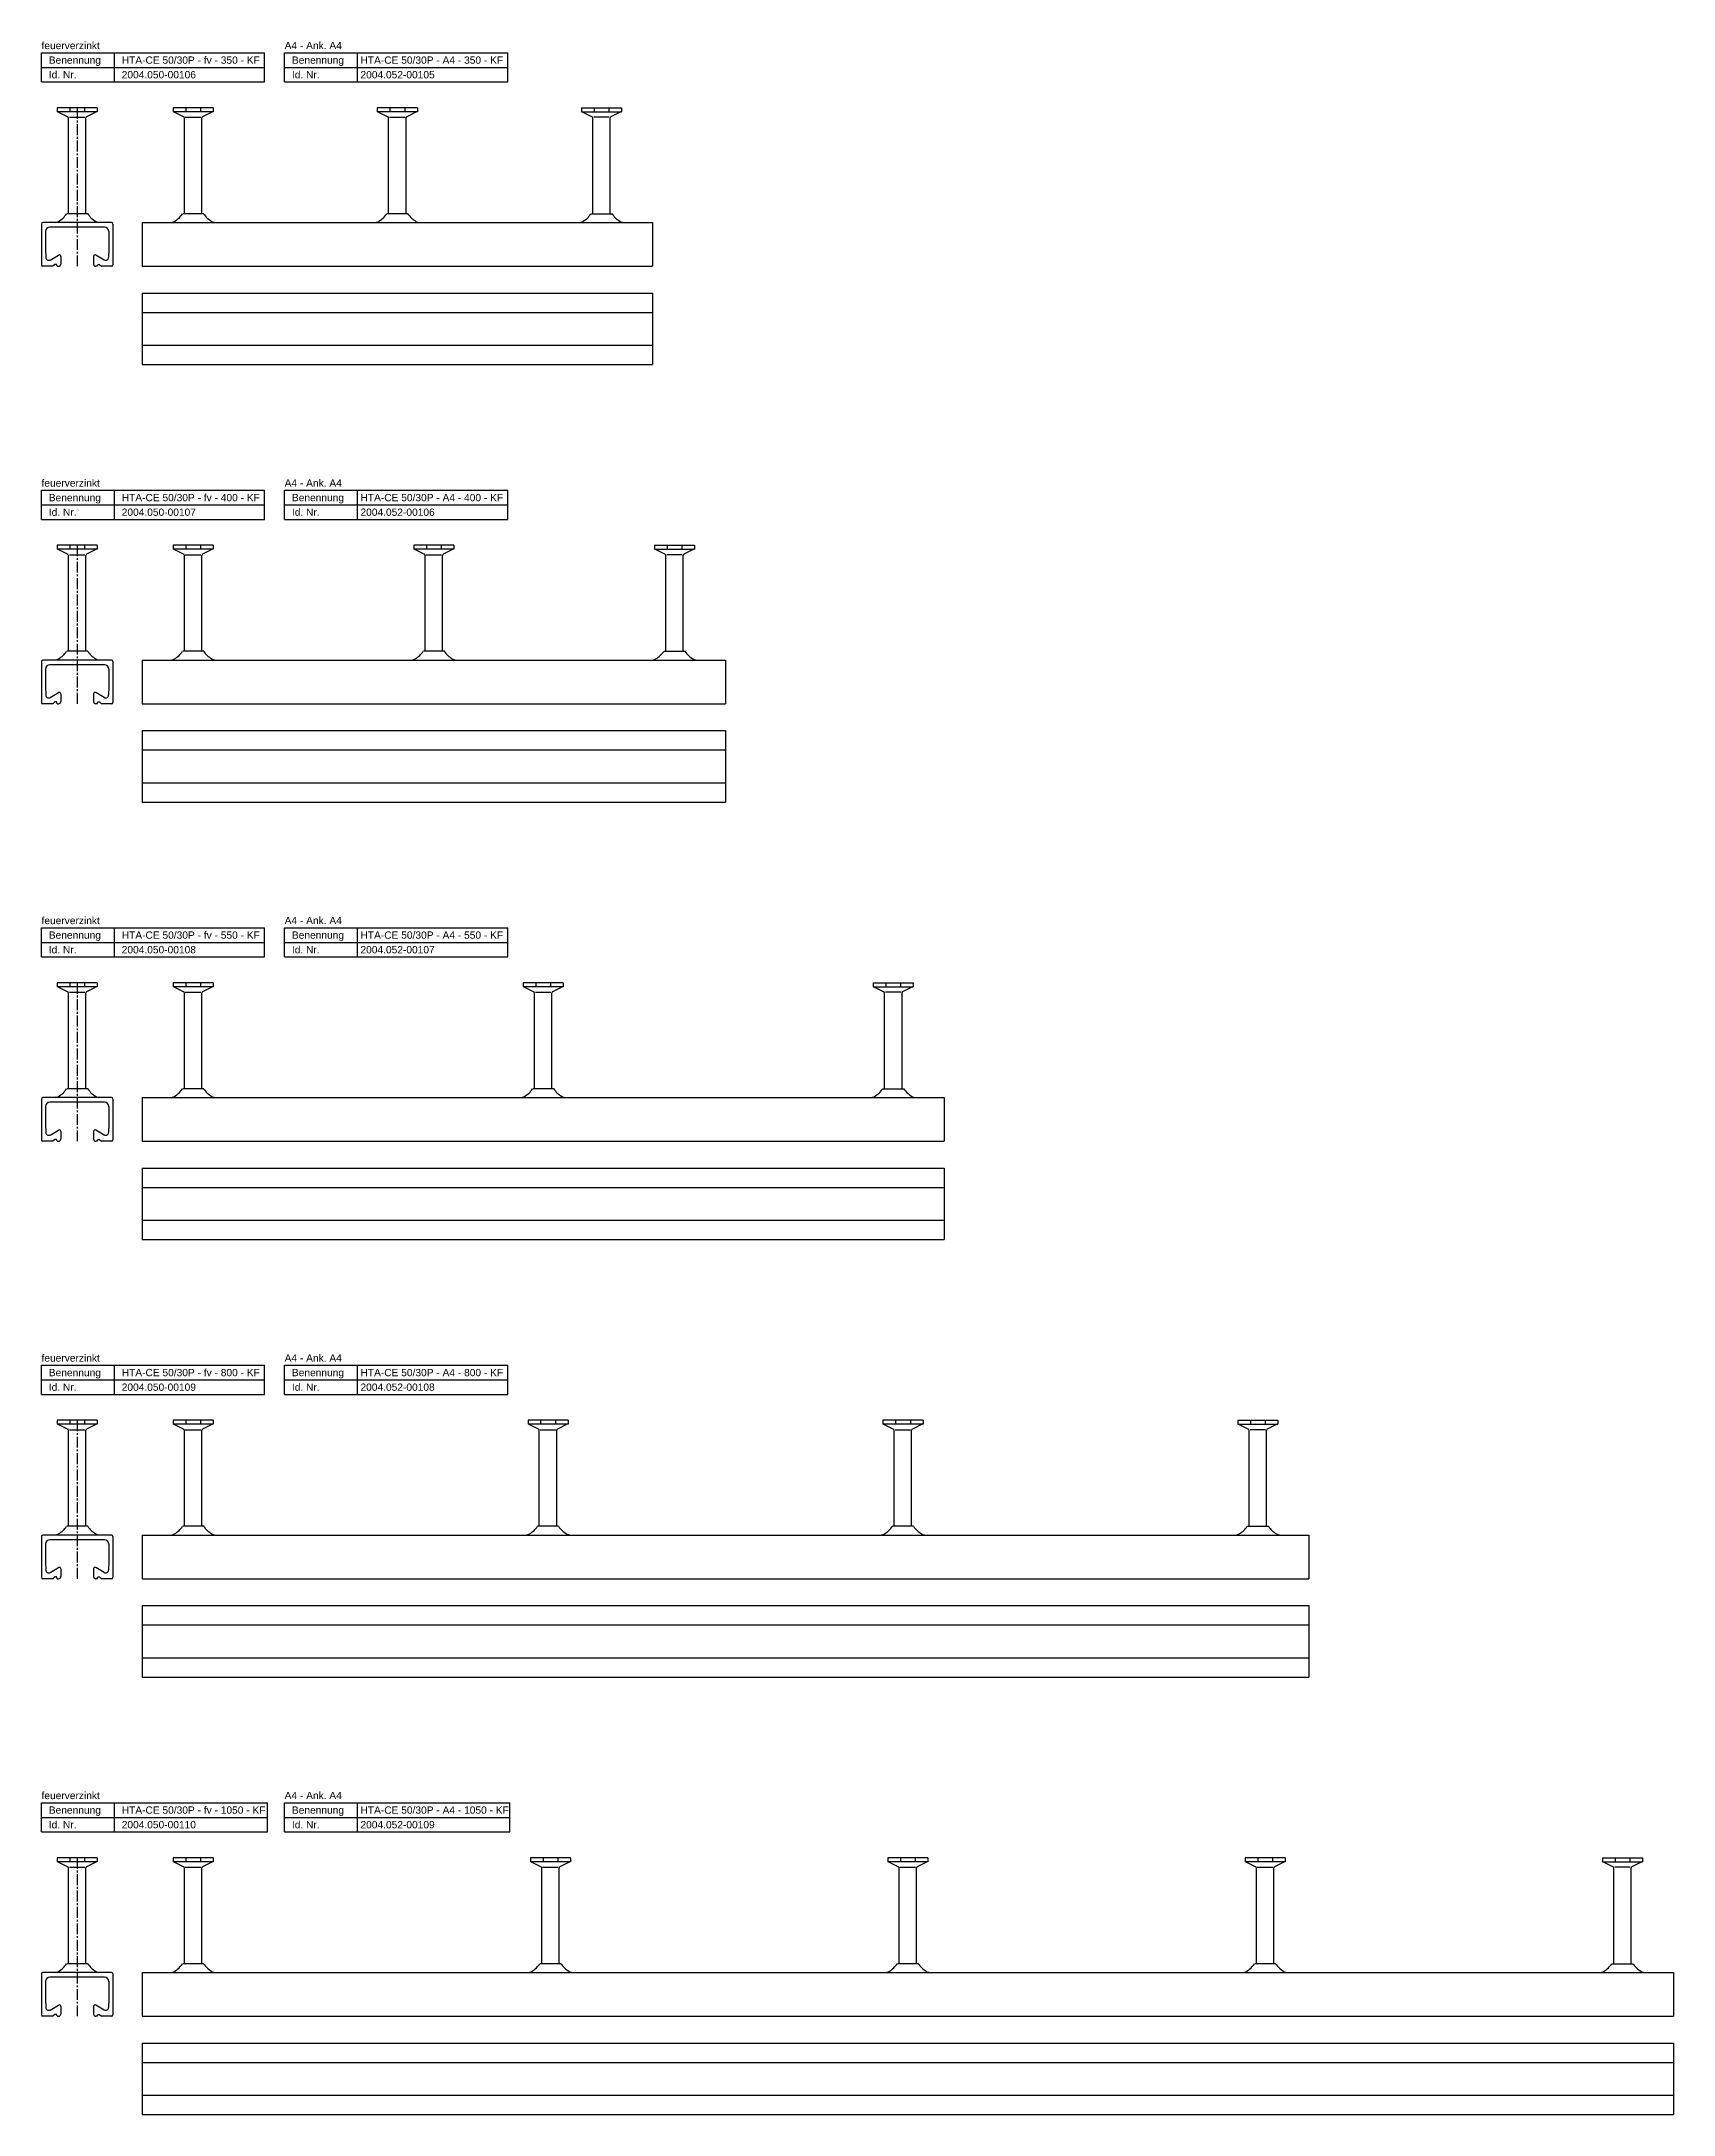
# Model space of a CAD drawing. Header units: millimetres. Extents: x 6357 to 12496, y -479 to 2742.
# Drawn here: x 6357 to 7476, y 121 to 1542 of the extents above; entities that cross this region are included whole.
import ezdxf

# ---------------------------------------------------------------- set-up
doc = ezdxf.new("R2010")
doc.units = ezdxf.units.MM
doc.header["$LTSCALE"] = 10
doc.linetypes.add('MITTE2', pattern=[1.125, 0.75, -0.125, 0.125, -0.125])
doc.layers.add('ACHSEN', color=1, linetype='MITTE2')
doc.layers.add('HALFEN', color=2, linetype='CONTINUOUS')
doc.styles.add('ARIAL50', font='arial.ttf', dxfattribs={"height": 5})

msp = doc.modelspace()

# ---------------------------------------------------------------- texts
at = {"layer": 'HALFEN', "style": 'ARIAL50'}
for s, p in [('feuerverzinkt', (6357, 1536.9)), ('A4 - Ank. A4', (6523.7, 1536.9)), ('Benennung', (6362, 1526.9)), ('Id. Nr.', (6362, 1516.9)), ('2004.050-00106', (6412, 1516.9)), ('HTA-CE 50/30P - fv - 350 - KF', (6412, 1526.9)), ('Benennung', (6528.7, 1526.9)), ('Id. Nr.', (6528.7, 1516.9)), ('2004.052-00105', (6575.7, 1516.9)), ('HTA-CE 50/30P - A4 - 350 - KF', (6575.7, 1526.9)), ('feuerverzinkt', (6357, 1236.9)), ('A4 - Ank. A4', (6523.7, 1236.9)), ('Benennung', (6362, 1226.9)), ('HTA-CE 50/30P - fv - 400 - KF', (6412, 1226.9)), ('Benennung', (6528.7, 1226.9)), ('HTA-CE 50/30P - A4 - 400 - KF', (6575.7, 1226.9)), ('Id. Nr.', (6362, 1216.9)), ('2004.050-00107', (6412, 1216.9)), ('Id. Nr.', (6528.7, 1216.9)), ('2004.052-00106', (6575.7, 1216.9)), ('feuerverzinkt', (6357, 936.9)), ('A4 - Ank. A4', (6523.7, 936.9)), ('Benennung', (6362, 926.9)), ('HTA-CE 50/30P - fv - 550 - KF', (6412, 926.9)), ('Benennung', (6528.7, 926.9)), ('HTA-CE 50/30P - A4 - 550 - KF', (6575.7, 926.9)), ('Id. Nr.', (6362, 916.9)), ('2004.050-00108', (6412, 916.9)), ('Id. Nr.', (6528.7, 916.9)), ('2004.052-00107', (6575.7, 916.9)), ('feuerverzinkt', (6357, 636.9)), ('A4 - Ank. A4', (6523.7, 636.9)), ('Benennung', (6362, 626.9)), ('HTA-CE 50/30P - fv - 800 - KF', (6412, 626.9)), ('Benennung', (6528.7, 626.9)), ('HTA-CE 50/30P - A4 - 800 - KF', (6575.7, 626.9)), ('Id. Nr.', (6362, 616.9)), ('2004.050-00109', (6412, 616.9)), ('Id. Nr.', (6528.7, 616.9)), ('2004.052-00108', (6575.7, 616.9)), ('feuerverzinkt', (6357, 336.9)), ('A4 - Ank. A4', (6523.7, 336.9)), ('Benennung', (6362, 326.9)), ('HTA-CE 50/30P - fv - 1050 - KF', (6412, 326.9)), ('Benennung', (6528.7, 326.9)), ('HTA-CE 50/30P - A4 - 1050 - KF', (6575.7, 326.9)), ('Id. Nr.', (6362, 316.9)), ('2004.050-00110', (6412, 316.9)), ('Id. Nr.', (6528.7, 316.9)), ('2004.052-00109', (6575.7, 316.9))]:
    msp.add_text(s, height=5, dxfattribs=at).set_placement(p)

# ---------------------------------------------------------------- linework, layer by layer
at = {"layer": 'ACHSEN'}
for p, q in [((6381.5, 1496.7), (6381.5, 1388)), ((6381.5, 1196.7), (6381.5, 1088)), ((6381.5, 896.7), (6381.5, 788)), ((6381.5, 596.7), (6381.5, 488)), ((6381.5, 296.7), (6381.5, 188))]:
    msp.add_line(p, q, dxfattribs=at)
at = {"layer": 'HALFEN'}
for p, q in [((6357, 1534.4), (6510, 1534.4)), ((6357, 1514.4), (6357, 1534.4)), ((6357, 1524.4), (6510, 1524.4)), ((6407, 1514.4), (6407, 1534.4)), ((6510, 1514.4), (6510, 1534.4)), ((6523.7, 1534.4), (6676.7, 1534.4)), ((6523.7, 1514.4), (6523.7, 1534.4)), ((6523.7, 1524.4), (6676.7, 1524.4)), ((6573.7, 1514.4), (6573.7, 1534.4)), ((6676.7, 1514.4), (6676.7, 1534.4)), ((6357, 1514.4), (6510, 1514.4)), ((6523.7, 1514.4), (6676.7, 1514.4)), ((6395.2, 1496.7), (6367.7, 1496.7)), ((6367.7, 1496.7), (6367.7, 1494)), ((6395.2, 1494), (6367.7, 1494)), ((6368.2, 1494), (6375, 1490.5)), ((6376.4, 1496.7), (6376.4, 1494)), ((6386.5, 1496.7), (6386.5, 1494)), ((6394.7, 1494), (6387.9, 1490.5)), ((6395.2, 1496.7), (6395.2, 1494)), ((6474.7, 1496.7), (6447.2, 1496.7)), ((6447.2, 1496.7), (6447.2, 1494)), ((6474.7, 1494), (6447.2, 1494)), ((6447.7, 1494), (6454.5, 1490.5)), ((6455.9, 1496.7), (6455.9, 1494)), ((6466, 1496.7), (6466, 1494)), ((6474.2, 1494), (6467.4, 1490.5)), ((6474.7, 1496.7), (6474.7, 1494)), ((6614.7, 1496.7), (6587.2, 1496.7)), ((6587.2, 1496.7), (6587.2, 1494)), ((6614.7, 1494), (6587.2, 1494)), ((6587.7, 1494), (6594.5, 1490.5)), ((6595.9, 1496.7), (6595.9, 1494)), ((6606, 1496.7), (6606, 1494)), ((6614.2, 1494), (6607.4, 1490.5)), ((6614.7, 1496.7), (6614.7, 1494)), ((6727.2, 1496.7), (6754.7, 1496.7)), ((6727.2, 1496.7), (6727.2, 1494)), ((6727.2, 1494), (6754.7, 1494)), ((6727.7, 1494), (6734.5, 1490.5)), ((6735.9, 1496.7), (6735.9, 1494)), ((6746, 1496.7), (6746, 1494)), ((6754.2, 1494), (6747.4, 1490.5)), ((6754.7, 1496.7), (6754.7, 1494)), ((6375.5, 1424), (6375.5, 1489.8)), ((6376.1, 1490.2), (6386.8, 1490.2)), ((6387.5, 1424), (6387.5, 1489.8)), ((6455, 1424), (6455, 1489.8)), ((6455.6, 1490.2), (6466.3, 1490.2)), ((6467, 1424), (6467, 1489.8)), ((6595, 1424), (6595, 1489.8)), ((6595.6, 1490.2), (6606.3, 1490.2)), ((6607, 1424), (6607, 1489.8)), ((6735, 1424), (6735, 1489.8)), ((6746.3, 1490.2), (6735.7, 1490.2)), ((6747, 1424), (6747, 1489.8)), ((6388.7, 1424), (6374.3, 1424)), ((6388.7, 1424), (6387.9, 1424)), ((6468.2, 1424), (6453.8, 1424)), ((6608.2, 1424), (6593.8, 1424)), ((6733.8, 1424), (6748.2, 1424)), ((6357, 1417), (6357, 1389)), ((6405, 1418), (6358, 1418)), ((6359.7, 1411.8), (6359.7, 1399.8)), ((6400.2, 1414.8), (6362.7, 1414.8)), ((6403.2, 1412), (6403.2, 1399.8)), ((6406, 1417), (6406, 1389)), ((6426, 1418), (6776, 1418)), ((6426, 1418), (6426, 1388)), ((6776, 1418), (6776, 1388)), ((6359.7, 1399.8), (6359.9, 1394)), ((6362.9, 1392.3), (6368.7, 1395.7)), ((6370.2, 1394.8), (6370.2, 1389.5)), ((6392.7, 1394.8), (6392.7, 1389.5)), ((6400, 1392.3), (6394.2, 1395.7)), ((6403.2, 1399.8), (6403, 1394)), ((6364.7, 1388), (6358, 1388)), ((6366.2, 1389.3), (6364.7, 1388)), ((6367.2, 1389.3), (6366.2, 1389.3)), ((6367.7, 1388), (6367.2, 1389.3)), ((6367.7, 1388), (6368.7, 1388)), ((6395.2, 1388), (6394.2, 1388)), ((6395.2, 1388), (6395.7, 1389.3)), ((6395.7, 1389.3), (6396.7, 1389.3)), ((6396.7, 1389.3), (6398.2, 1388)), ((6405, 1388), (6398.2, 1388)), ((6426, 1388), (6776, 1388)), ((6426, 1369.6), (6776, 1369.6)), ((6426, 1369.6), (6426, 1320.6)), ((6776, 1369.6), (6776, 1320.6)), ((6426, 1356.4), (6776, 1356.4)), ((6426, 1333.9), (6776, 1333.9)), ((6426, 1320.6), (6776, 1320.6)), ((6357, 1234.4), (6510, 1234.4)), ((6357, 1214.4), (6357, 1234.4)), ((6357, 1224.4), (6510, 1224.4)), ((6407, 1214.4), (6407, 1234.4)), ((6510, 1214.4), (6510, 1234.4)), ((6523.7, 1234.4), (6676.7, 1234.4)), ((6523.7, 1214.4), (6523.7, 1234.4)), ((6523.7, 1224.4), (6676.7, 1224.4)), ((6573.7, 1214.4), (6573.7, 1234.4)), ((6676.7, 1214.4), (6676.7, 1234.4)), ((6357, 1214.4), (6510, 1214.4)), ((6523.7, 1214.4), (6676.7, 1214.4)), ((6395.2, 1196.7), (6367.7, 1196.7)), ((6367.7, 1196.7), (6367.7, 1194)), ((6376.4, 1196.7), (6376.4, 1194)), ((6386.5, 1196.7), (6386.5, 1194)), ((6395.2, 1196.7), (6395.2, 1194)), ((6474.7, 1196.7), (6447.2, 1196.7)), ((6447.2, 1196.7), (6447.2, 1194)), ((6455.9, 1196.7), (6455.9, 1194)), ((6466, 1196.7), (6466, 1194)), ((6474.7, 1196.7), (6474.7, 1194)), ((6639.7, 1196.7), (6612.2, 1196.7)), ((6612.2, 1196.7), (6612.2, 1194)), ((6620.9, 1196.7), (6620.9, 1194)), ((6631, 1196.7), (6631, 1194)), ((6639.7, 1196.7), (6639.7, 1194)), ((6777.2, 1196.7), (6804.7, 1196.7)), ((6777.2, 1196.7), (6777.2, 1194)), ((6785.9, 1196.7), (6785.9, 1194)), ((6796, 1196.7), (6796, 1194)), ((6804.7, 1196.7), (6804.7, 1194)), ((6395.2, 1194), (6367.7, 1194)), ((6368.2, 1194), (6375, 1190.5)), ((6375.5, 1124), (6375.5, 1189.8)), ((6376.1, 1190.2), (6386.8, 1190.2)), ((6387.5, 1124), (6387.5, 1189.8)), ((6394.7, 1194), (6387.9, 1190.5)), ((6474.7, 1194), (6447.2, 1194)), ((6447.7, 1194), (6454.5, 1190.5)), ((6455, 1124), (6455, 1189.8)), ((6455.6, 1190.2), (6466.3, 1190.2)), ((6467, 1124), (6467, 1189.8)), ((6474.2, 1194), (6467.4, 1190.5)), ((6639.7, 1194), (6612.2, 1194)), ((6612.7, 1194), (6619.5, 1190.5)), ((6620, 1124), (6620, 1189.8)), ((6620.6, 1190.2), (6631.3, 1190.2)), ((6632, 1124), (6632, 1189.8)), ((6639.2, 1194), (6632.4, 1190.5)), ((6777.2, 1194), (6804.7, 1194)), ((6777.7, 1194), (6784.5, 1190.5)), ((6785, 1124), (6785, 1189.8)), ((6796.3, 1190.2), (6785.7, 1190.2)), ((6797, 1124), (6797, 1189.8)), ((6804.2, 1194), (6797.4, 1190.5)), ((6388.7, 1124), (6374.3, 1124)), ((6388.7, 1124), (6387.9, 1124)), ((6468.2, 1124), (6453.8, 1124)), ((6633.2, 1124), (6618.8, 1124)), ((6783.8, 1124), (6798.2, 1124)), ((6357, 1117), (6357, 1089)), ((6405, 1118), (6358, 1118)), ((6359.7, 1111.8), (6359.7, 1099.8)), ((6400.2, 1114.8), (6362.7, 1114.8)), ((6403.2, 1112), (6403.2, 1099.8)), ((6406, 1117), (6406, 1089)), ((6426, 1118), (6826, 1118)), ((6426, 1118), (6426, 1088)), ((6826, 1118), (6826, 1088)), ((6359.7, 1099.8), (6359.9, 1094)), ((6362.9, 1092.3), (6368.7, 1095.7)), ((6370.2, 1094.8), (6370.2, 1089.5)), ((6392.7, 1094.8), (6392.7, 1089.5)), ((6400, 1092.3), (6394.2, 1095.7)), ((6403.2, 1099.8), (6403, 1094)), ((6364.7, 1088), (6358, 1088)), ((6366.2, 1089.3), (6364.7, 1088)), ((6367.2, 1089.3), (6366.2, 1089.3)), ((6367.7, 1088), (6367.2, 1089.3)), ((6367.7, 1088), (6368.7, 1088)), ((6395.2, 1088), (6394.2, 1088)), ((6395.2, 1088), (6395.7, 1089.3)), ((6395.7, 1089.3), (6396.7, 1089.3)), ((6396.7, 1089.3), (6398.2, 1088)), ((6405, 1088), (6398.2, 1088)), ((6426, 1088), (6826, 1088)), ((6426, 1069.6), (6826, 1069.6)), ((6426, 1069.6), (6426, 1020.6)), ((6826, 1069.6), (6826, 1020.6)), ((6426, 1056.4), (6826, 1056.4)), ((6426, 1033.9), (6826, 1033.9)), ((6426, 1020.6), (6826, 1020.6)), ((6357, 934.4), (6510, 934.4)), ((6357, 914.4), (6357, 934.4)), ((6357, 924.4), (6510, 924.4)), ((6407, 914.4), (6407, 934.4)), ((6510, 914.4), (6510, 934.4)), ((6523.7, 934.4), (6676.7, 934.4)), ((6523.7, 914.4), (6523.7, 934.4)), ((6523.7, 924.4), (6676.7, 924.4)), ((6573.7, 914.4), (6573.7, 934.4)), ((6676.7, 914.4), (6676.7, 934.4)), ((6357, 914.4), (6510, 914.4)), ((6523.7, 914.4), (6676.7, 914.4)), ((6395.2, 896.7), (6367.7, 896.7)), ((6367.7, 896.7), (6367.7, 894)), ((6376.4, 896.7), (6376.4, 894)), ((6386.5, 896.7), (6386.5, 894)), ((6395.2, 896.7), (6395.2, 894)), ((6474.7, 896.7), (6447.2, 896.7)), ((6447.2, 896.7), (6447.2, 894)), ((6455.9, 896.7), (6455.9, 894)), ((6466, 896.7), (6466, 894)), ((6474.7, 896.7), (6474.7, 894)), ((6714.7, 896.7), (6687.2, 896.7)), ((6687.2, 896.7), (6687.2, 894)), ((6695.9, 896.7), (6695.9, 894)), ((6706, 896.7), (6706, 894)), ((6714.7, 896.7), (6714.7, 894)), ((6927.2, 896.7), (6954.7, 896.7)), ((6927.2, 896.7), (6927.2, 894)), ((6935.9, 896.7), (6935.9, 894)), ((6946, 896.7), (6946, 894)), ((6954.7, 896.7), (6954.7, 894)), ((6395.2, 894), (6367.7, 894)), ((6368.2, 894), (6375, 890.5)), ((6375.5, 824), (6375.5, 889.8)), ((6376.1, 890.2), (6386.8, 890.2)), ((6387.5, 824), (6387.5, 889.8)), ((6394.7, 894), (6387.9, 890.5)), ((6474.7, 894), (6447.2, 894)), ((6447.7, 894), (6454.5, 890.5)), ((6455, 824), (6455, 889.8)), ((6455.6, 890.2), (6466.3, 890.2)), ((6467, 824), (6467, 889.8)), ((6474.2, 894), (6467.4, 890.5)), ((6714.7, 894), (6687.2, 894)), ((6687.7, 894), (6694.5, 890.5)), ((6695, 824), (6695, 889.8)), ((6695.6, 890.2), (6706.3, 890.2)), ((6707, 824), (6707, 889.8)), ((6714.2, 894), (6707.4, 890.5)), ((6927.2, 894), (6954.7, 894)), ((6927.7, 894), (6934.5, 890.5)), ((6935, 824), (6935, 889.8)), ((6946.3, 890.2), (6935.7, 890.2)), ((6947, 824), (6947, 889.8)), ((6954.2, 894), (6947.4, 890.5)), ((6357, 817), (6357, 789)), ((6405, 818), (6358, 818)), ((6359.7, 811.8), (6359.7, 799.8)), ((6400.2, 814.8), (6362.7, 814.8)), ((6388.7, 824), (6374.3, 824)), ((6388.7, 824), (6387.9, 824)), ((6403.2, 812), (6403.2, 799.8)), ((6406, 817), (6406, 789)), ((6426, 818), (6976, 818)), ((6426, 818), (6426, 788)), ((6468.2, 824), (6453.8, 824)), ((6708.2, 824), (6693.8, 824)), ((6933.8, 824), (6948.2, 824)), ((6976, 818), (6976, 788)), ((6359.7, 799.8), (6359.9, 794)), ((6403.2, 799.8), (6403, 794)), ((6364.7, 788), (6358, 788)), ((6362.9, 792.3), (6368.7, 795.7)), ((6366.2, 789.3), (6364.7, 788)), ((6367.2, 789.3), (6366.2, 789.3)), ((6367.7, 788), (6367.2, 789.3)), ((6367.7, 788), (6368.7, 788)), ((6370.2, 794.8), (6370.2, 789.5)), ((6392.7, 794.8), (6392.7, 789.5)), ((6400, 792.3), (6394.2, 795.7)), ((6395.2, 788), (6394.2, 788)), ((6395.2, 788), (6395.7, 789.3)), ((6395.7, 789.3), (6396.7, 789.3)), ((6396.7, 789.3), (6398.2, 788)), ((6405, 788), (6398.2, 788)), ((6426, 788), (6976, 788)), ((6426, 769.6), (6976, 769.6)), ((6426, 769.6), (6426, 720.6)), ((6976, 769.6), (6976, 720.6)), ((6426, 756.4), (6976, 756.4)), ((6426, 733.9), (6976, 733.9)), ((6426, 720.6), (6976, 720.6)), ((6357, 634.4), (6510, 634.4)), ((6357, 614.4), (6357, 634.4)), ((6407, 614.4), (6407, 634.4)), ((6510, 614.4), (6510, 634.4)), ((6523.7, 634.4), (6676.7, 634.4)), ((6523.7, 614.4), (6523.7, 634.4)), ((6573.7, 614.4), (6573.7, 634.4)), ((6676.7, 614.4), (6676.7, 634.4)), ((6357, 624.4), (6510, 624.4)), ((6357, 614.4), (6510, 614.4)), ((6523.7, 624.4), (6676.7, 624.4)), ((6523.7, 614.4), (6676.7, 614.4)), ((6395.2, 596.7), (6367.7, 596.7)), ((6367.7, 596.7), (6367.7, 594)), ((6395.2, 594), (6367.7, 594)), ((6368.2, 594), (6375, 590.5)), ((6375.5, 524), (6375.5, 589.8)), ((6376.1, 590.2), (6386.8, 590.2)), ((6376.4, 596.7), (6376.4, 594)), ((6386.5, 596.7), (6386.5, 594)), ((6387.5, 524), (6387.5, 589.8)), ((6394.7, 594), (6387.9, 590.5)), ((6395.2, 596.7), (6395.2, 594)), ((6474.7, 596.7), (6447.2, 596.7)), ((6447.2, 596.7), (6447.2, 594)), ((6474.7, 594), (6447.2, 594)), ((6447.7, 594), (6454.5, 590.5)), ((6455, 524), (6455, 589.8)), ((6455.6, 590.2), (6466.3, 590.2)), ((6455.9, 596.7), (6455.9, 594)), ((6466, 596.7), (6466, 594)), ((6467, 524), (6467, 589.8)), ((6474.2, 594), (6467.4, 590.5)), ((6474.7, 596.7), (6474.7, 594)), ((6718, 596.7), (6690.6, 596.7)), ((6690.6, 596.7), (6690.6, 594)), ((6718, 594), (6690.6, 594)), ((6691.1, 594), (6697.9, 590.5)), ((6698.3, 524), (6698.3, 589.8)), ((6699, 590.2), (6709.6, 590.2)), ((6699.2, 596.7), (6699.2, 594)), ((6709.4, 596.7), (6709.4, 594)), ((6710.3, 524), (6710.3, 589.8)), ((6717.5, 594), (6710.7, 590.5)), ((6718, 596.7), (6718, 594)), ((6961.4, 596.7), (6933.9, 596.7)), ((6933.9, 596.7), (6933.9, 594)), ((6961.4, 594), (6933.9, 594)), ((6934.4, 594), (6941.2, 590.5)), ((6941.6, 524), (6941.6, 589.8)), ((6942.3, 590.2), (6952.9, 590.2)), ((6942.6, 596.7), (6942.6, 594)), ((6952.7, 596.7), (6952.7, 594)), ((6953.6, 524), (6953.6, 589.8)), ((6960.9, 594), (6954.1, 590.5)), ((6961.4, 596.7), (6961.4, 594)), ((7177.2, 596.7), (7204.7, 596.7)), ((7177.2, 596.7), (7177.2, 594)), ((7177.2, 594), (7204.7, 594)), ((7177.7, 594), (7184.5, 590.5)), ((7185, 524), (7185, 589.8)), ((7196.3, 590.2), (7185.7, 590.2)), ((7185.9, 596.7), (7185.9, 594)), ((7196, 596.7), (7196, 594)), ((7197, 524), (7197, 589.8)), ((7204.2, 594), (7197.4, 590.5)), ((7204.7, 596.7), (7204.7, 594)), ((6357, 517), (6357, 489)), ((6405, 518), (6358, 518)), ((6359.7, 511.8), (6359.7, 499.8)), ((6400.2, 514.8), (6362.7, 514.8)), ((6388.7, 524), (6374.3, 524)), ((6388.7, 524), (6387.9, 524)), ((6403.2, 512), (6403.2, 499.8)), ((6406, 517), (6406, 489)), ((6426, 518), (7226, 518)), ((6426, 518), (6426, 488)), ((6468.2, 524), (6453.8, 524)), ((6711.5, 524), (6697.1, 524)), ((6954.8, 524), (6940.4, 524)), ((7183.8, 524), (7198.2, 524)), ((7226, 518), (7226, 488)), ((6359.7, 499.8), (6359.9, 494)), ((6403.2, 499.8), (6403, 494)), ((6364.7, 488), (6358, 488)), ((6362.9, 492.3), (6368.7, 495.7)), ((6366.2, 489.3), (6364.7, 488)), ((6367.2, 489.3), (6366.2, 489.3)), ((6367.7, 488), (6367.2, 489.3)), ((6367.7, 488), (6368.7, 488)), ((6370.2, 494.8), (6370.2, 489.5)), ((6392.7, 494.8), (6392.7, 489.5)), ((6400, 492.3), (6394.2, 495.7)), ((6395.2, 488), (6394.2, 488)), ((6395.2, 488), (6395.7, 489.3)), ((6395.7, 489.3), (6396.7, 489.3)), ((6396.7, 489.3), (6398.2, 488)), ((6405, 488), (6398.2, 488)), ((6426, 488), (7226, 488)), ((6426, 469.6), (7226, 469.6)), ((6426, 469.6), (6426, 420.6)), ((7226, 469.6), (7226, 420.6)), ((6426, 456.4), (7226, 456.4)), ((6426, 433.9), (7226, 433.9)), ((6426, 420.6), (7226, 420.6)), ((6357, 334.4), (6511.9, 334.4)), ((6357, 314.4), (6357, 334.4)), ((6407, 314.4), (6407, 334.4)), ((6511.9, 314.4), (6511.9, 334.4)), ((6523.7, 334.4), (6678.2, 334.4)), ((6523.7, 314.4), (6523.7, 334.4)), ((6573.7, 314.4), (6573.7, 334.4)), ((6678.2, 314.4), (6678.2, 334.4)), ((6357, 324.4), (6511.9, 324.4)), ((6357, 314.4), (6511.9, 314.4)), ((6523.7, 324.4), (6678.2, 324.4)), ((6523.7, 314.4), (6678.2, 314.4)), ((6395.2, 296.7), (6367.7, 296.7)), ((6367.7, 296.7), (6367.7, 294)), ((6395.2, 294), (6367.7, 294)), ((6368.2, 294), (6375, 290.5)), ((6375.5, 224), (6375.5, 289.8)), ((6376.1, 290.2), (6386.8, 290.2)), ((6376.4, 296.7), (6376.4, 294)), ((6386.5, 296.7), (6386.5, 294)), ((6387.5, 224), (6387.5, 289.8)), ((6394.7, 294), (6387.9, 290.5)), ((6395.2, 296.7), (6395.2, 294)), ((6474.7, 296.7), (6447.2, 296.7)), ((6447.2, 296.7), (6447.2, 294)), ((6474.7, 294), (6447.2, 294)), ((6447.7, 294), (6454.5, 290.5)), ((6455, 224), (6455, 289.8)), ((6455.6, 290.2), (6466.3, 290.2)), ((6455.9, 296.7), (6455.9, 294)), ((6466, 296.7), (6466, 294)), ((6467, 224), (6467, 289.8)), ((6474.2, 294), (6467.4, 290.5)), ((6474.7, 296.7), (6474.7, 294)), ((6719.7, 296.7), (6692.2, 296.7)), ((6692.2, 296.7), (6692.2, 294)), ((6719.7, 294), (6692.2, 294)), ((6692.7, 294), (6699.5, 290.5)), ((6700, 224), (6700, 289.8)), ((6700.6, 290.2), (6711.3, 290.2)), ((6700.9, 296.7), (6700.9, 294)), ((6711, 296.7), (6711, 294)), ((6712, 224), (6712, 289.8)), ((6719.2, 294), (6712.4, 290.5)), ((6719.7, 296.7), (6719.7, 294)), ((6964.7, 296.7), (6937.2, 296.7)), ((6937.2, 296.7), (6937.2, 294)), ((6964.7, 294), (6937.2, 294)), ((6937.7, 294), (6944.5, 290.5)), ((6945, 224), (6945, 289.8)), ((6945.6, 290.2), (6956.3, 290.2)), ((6945.9, 296.7), (6945.9, 294)), ((6956, 296.7), (6956, 294)), ((6957, 224), (6957, 289.8)), ((6964.2, 294), (6957.4, 290.5)), ((6964.7, 296.7), (6964.7, 294)), ((7209.7, 296.7), (7182.2, 296.7)), ((7182.2, 296.7), (7182.2, 294)), ((7209.7, 294), (7182.2, 294)), ((7182.7, 294), (7189.5, 290.5)), ((7190, 224), (7190, 289.8)), ((7190.6, 290.2), (7201.3, 290.2)), ((7190.9, 296.7), (7190.9, 294)), ((7201, 296.7), (7201, 294)), ((7202, 224), (7202, 289.8)), ((7209.2, 294), (7202.4, 290.5)), ((7209.7, 296.7), (7209.7, 294)), ((7427.2, 296.7), (7454.7, 296.7)), ((7427.2, 296.7), (7427.2, 294)), ((7427.2, 294), (7454.7, 294)), ((7427.7, 294), (7434.5, 290.5)), ((7435, 224), (7435, 289.8)), ((7446.3, 290.2), (7435.7, 290.2)), ((7435.9, 296.7), (7435.9, 294)), ((7446, 296.7), (7446, 294)), ((7447, 224), (7447, 289.8)), ((7454.2, 294), (7447.4, 290.5)), ((7454.7, 296.7), (7454.7, 294)), ((6357, 217), (6357, 189)), ((6405, 218), (6358, 218)), ((6400.2, 214.8), (6362.7, 214.8)), ((6388.7, 224), (6374.3, 224)), ((6388.7, 224), (6387.9, 224)), ((6406, 217), (6406, 189)), ((6426, 218), (7476, 218)), ((6426, 218), (6426, 188)), ((6468.2, 224), (6453.8, 224)), ((6713.2, 224), (6698.8, 224)), ((6958.2, 224), (6943.8, 224)), ((7203.2, 224), (7188.8, 224)), ((7433.8, 224), (7448.2, 224)), ((7476, 218), (7476, 188)), ((6359.7, 211.8), (6359.7, 199.8)), ((6359.7, 199.8), (6359.9, 194)), ((6403.2, 199.8), (6403, 194)), ((6403.2, 212), (6403.2, 199.8)), ((6364.7, 188), (6358, 188)), ((6362.9, 192.3), (6368.7, 195.7)), ((6366.2, 189.3), (6364.7, 188)), ((6367.2, 189.3), (6366.2, 189.3)), ((6367.7, 188), (6367.2, 189.3)), ((6367.7, 188), (6368.7, 188)), ((6370.2, 194.8), (6370.2, 189.5)), ((6392.7, 194.8), (6392.7, 189.5)), ((6400, 192.3), (6394.2, 195.7)), ((6395.2, 188), (6394.2, 188)), ((6395.2, 188), (6395.7, 189.3)), ((6395.7, 189.3), (6396.7, 189.3)), ((6396.7, 189.3), (6398.2, 188)), ((6405, 188), (6398.2, 188)), ((6426, 188), (7476, 188)), ((6426, 169.6), (7476, 169.6)), ((6426, 169.6), (6426, 120.6)), ((7476, 169.6), (7476, 120.6)), ((6426, 156.4), (7476, 156.4)), ((6426, 133.9), (7476, 133.9)), ((6426, 120.6), (7476, 120.6))]:
    msp.add_line(p, q, dxfattribs=at)
for centre, radius, start, end in [((6374.7, 1489.8), 0.8, 0, 62.3005), ((6388.3, 1489.8), 0.8, 117.6995, 180), ((6454.2, 1489.8), 0.8, 0, 62.3005), ((6467.8, 1489.8), 0.8, 117.6995, 180), ((6594.2, 1489.8), 0.8, 0, 62.3005), ((6607.8, 1489.8), 0.8, 117.6995, 180), ((6734.2, 1489.8), 0.8, 0, 62.3005), ((6747.8, 1489.8), 0.8, 117.6995, 180), ((6359.8, 1433.6), 17.3, 301.0756, 326.5383), ((6403.1, 1433.6), 17.3, 213.4617, 238.9244), ((6439.3, 1433.6), 17.3, 301.0756, 326.5383), ((6482.6, 1433.6), 17.3, 213.4617, 238.9244), ((6579.3, 1433.6), 17.3, 301.0756, 326.5383), ((6622.6, 1433.6), 17.3, 213.4617, 238.9244), ((6719.3, 1433.6), 17.3, 301.0756, 326.5383), ((6762.6, 1433.6), 17.3, 213.4617, 238.9244), ((6358, 1417), 1, 90, 180), ((6362.7, 1411.8), 3, 90, 180), ((6364.7, 1426.8), 9, 283.5362, 296.8414), ((6398.2, 1426.8), 9, 243.1586, 256.4638), ((6400.2, 1411.8), 3, 0, 90), ((6405, 1417), 1, 0, 90), ((6444.2, 1426.8), 9, 283.5362, 296.8414), ((6477.7, 1426.8), 9, 243.1586, 256.4638), ((6584.2, 1426.8), 9, 283.5362, 296.8414), ((6617.7, 1426.8), 9, 243.1586, 256.4638), ((6724.2, 1426.8), 9, 283.5362, 296.8414), ((6757.7, 1426.8), 9, 243.1586, 256.4638), ((6361.9, 1394.1), 2, 181.843, 299.9532), ((6369.2, 1394.8), 1, 0, 119.9532), ((6393.7, 1394.8), 1, 60.0468, 180), ((6401, 1394.1), 2, 240.0468, 358.157), ((6358, 1389), 1, 180, 270), ((6368.7, 1389.5), 1.5, 270, 0), ((6394.2, 1389.5), 1.5, 180, 270), ((6405, 1389), 1, 270, 0), ((6374.7, 1189.8), 0.8, 0, 62.3005), ((6388.3, 1189.8), 0.8, 117.6995, 180), ((6454.2, 1189.8), 0.8, 0, 62.3005), ((6467.8, 1189.8), 0.8, 117.6995, 180), ((6619.2, 1189.8), 0.8, 0, 62.3005), ((6632.8, 1189.8), 0.8, 117.6995, 180), ((6784.2, 1189.8), 0.8, 0, 62.3005), ((6797.8, 1189.8), 0.8, 117.6995, 180), ((6359.8, 1133.6), 17.3, 301.0756, 326.5383), ((6403.1, 1133.6), 17.3, 213.4617, 238.9244), ((6439.3, 1133.6), 17.3, 301.0756, 326.5383), ((6482.6, 1133.6), 17.3, 213.4617, 238.9244), ((6604.3, 1133.6), 17.3, 301.0756, 326.5383), ((6647.6, 1133.6), 17.3, 213.4617, 238.9244), ((6769.3, 1133.6), 17.3, 301.0756, 326.5383), ((6812.6, 1133.6), 17.3, 213.4617, 238.9244), ((6358, 1117), 1, 90, 180), ((6362.7, 1111.8), 3, 90, 180), ((6364.7, 1126.8), 9, 283.5362, 296.8414), ((6398.2, 1126.8), 9, 243.1586, 256.4638), ((6400.2, 1111.8), 3, 0, 90), ((6405, 1117), 1, 0, 90), ((6444.2, 1126.8), 9, 283.5362, 296.8414), ((6477.7, 1126.8), 9, 243.1586, 256.4638), ((6609.2, 1126.8), 9, 283.5362, 296.8414), ((6642.7, 1126.8), 9, 243.1586, 256.4638), ((6774.2, 1126.8), 9, 283.5362, 296.8414), ((6807.7, 1126.8), 9, 243.1586, 256.4638), ((6369.2, 1094.8), 1, 0, 119.9532), ((6393.7, 1094.8), 1, 60.0468, 180), ((6358, 1089), 1, 180, 270), ((6361.9, 1094.1), 2, 181.843, 299.9532), ((6368.7, 1089.5), 1.5, 270, 0), ((6394.2, 1089.5), 1.5, 180, 270), ((6401, 1094.1), 2, 240.0468, 358.157), ((6405, 1089), 1, 270, 0), ((6374.7, 889.8), 0.8, 0, 62.3005), ((6388.3, 889.8), 0.8, 117.6995, 180), ((6454.2, 889.8), 0.8, 0, 62.3005), ((6467.8, 889.8), 0.8, 117.6995, 180), ((6694.2, 889.8), 0.8, 0, 62.3005), ((6707.8, 889.8), 0.8, 117.6995, 180), ((6934.2, 889.8), 0.8, 0, 62.3005), ((6947.8, 889.8), 0.8, 117.6995, 180), ((6358, 817), 1, 90, 180), ((6362.7, 811.8), 3, 90, 180), ((6364.7, 826.8), 9, 283.5362, 296.8414), ((6359.8, 833.6), 17.3, 301.0756, 326.5383), ((6403.1, 833.6), 17.3, 213.4617, 238.9244), ((6398.2, 826.8), 9, 243.1586, 256.4638), ((6400.2, 811.8), 3, 0, 90), ((6405, 817), 1, 0, 90), ((6444.2, 826.8), 9, 283.5362, 296.8414), ((6439.3, 833.6), 17.3, 301.0756, 326.5383), ((6482.6, 833.6), 17.3, 213.4617, 238.9244), ((6477.7, 826.8), 9, 243.1586, 256.4638), ((6684.2, 826.8), 9, 283.5362, 296.8414), ((6679.3, 833.6), 17.3, 301.0756, 326.5383), ((6722.6, 833.6), 17.3, 213.4617, 238.9244), ((6717.7, 826.8), 9, 243.1586, 256.4638), ((6924.2, 826.8), 9, 283.5362, 296.8414), ((6919.3, 833.6), 17.3, 301.0756, 326.5383), ((6962.6, 833.6), 17.3, 213.4617, 238.9244), ((6957.7, 826.8), 9, 243.1586, 256.4638), ((6358, 789), 1, 180, 270), ((6361.9, 794.1), 2, 181.843, 299.9532), ((6369.2, 794.8), 1, 0, 119.9532), ((6368.7, 789.5), 1.5, 270, 0), ((6393.7, 794.8), 1, 60.0468, 180), ((6394.2, 789.5), 1.5, 180, 270), ((6401, 794.1), 2, 240.0468, 358.157), ((6405, 789), 1, 270, 0), ((6374.7, 589.8), 0.8, 0, 62.3005), ((6388.3, 589.8), 0.8, 117.6995, 180), ((6454.2, 589.8), 0.8, 0, 62.3005), ((6467.8, 589.8), 0.8, 117.6995, 180), ((6697.5, 589.8), 0.8, 0, 62.3005), ((6711.1, 589.8), 0.8, 117.6995, 180), ((6940.8, 589.8), 0.8, 0, 62.3005), ((6954.4, 589.8), 0.8, 117.6995, 180), ((7184.2, 589.8), 0.8, 0, 62.3005), ((7197.8, 589.8), 0.8, 117.6995, 180), ((6358, 517), 1, 90, 180), ((6362.7, 511.8), 3, 90, 180), ((6364.7, 526.8), 9, 283.5362, 296.8414), ((6359.8, 533.6), 17.3, 301.0756, 326.5383), ((6403.1, 533.6), 17.3, 213.4617, 238.9244), ((6398.2, 526.8), 9, 243.1586, 256.4638), ((6400.2, 511.8), 3, 0, 90), ((6405, 517), 1, 0, 90), ((6444.2, 526.8), 9, 283.5362, 296.8414), ((6439.3, 533.6), 17.3, 301.0756, 326.5383), ((6482.6, 533.6), 17.3, 213.4617, 238.9244), ((6477.7, 526.8), 9, 243.1586, 256.4638), ((6687.5, 526.8), 9, 283.5362, 296.8414), ((6682.7, 533.6), 17.3, 301.0756, 326.5383), ((6725.9, 533.6), 17.3, 213.4617, 238.9244), ((6721.1, 526.8), 9, 243.1586, 256.4638), ((6930.9, 526.8), 9, 283.5362, 296.8414), ((6926, 533.6), 17.3, 301.0756, 326.5383), ((6969.3, 533.6), 17.3, 213.4617, 238.9244), ((6964.4, 526.8), 9, 243.1586, 256.4638), ((7174.2, 526.8), 9, 283.5362, 296.8414), ((7169.3, 533.6), 17.3, 301.0756, 326.5383), ((7212.6, 533.6), 17.3, 213.4617, 238.9244), ((7207.7, 526.8), 9, 243.1586, 256.4638), ((6358, 489), 1, 180, 270), ((6361.9, 494.1), 2, 181.843, 299.9532), ((6369.2, 494.8), 1, 0, 119.9532), ((6368.7, 489.5), 1.5, 270, 0), ((6393.7, 494.8), 1, 60.0468, 180), ((6394.2, 489.5), 1.5, 180, 270), ((6401, 494.1), 2, 240.0468, 358.157), ((6405, 489), 1, 270, 0), ((6374.7, 289.8), 0.8, 0, 62.3005), ((6388.3, 289.8), 0.8, 117.6995, 180), ((6454.2, 289.8), 0.8, 0, 62.3005), ((6467.8, 289.8), 0.8, 117.6995, 180), ((6699.2, 289.8), 0.8, 0, 62.3005), ((6712.8, 289.8), 0.8, 117.6995, 180), ((6944.2, 289.8), 0.8, 0, 62.3005), ((6957.8, 289.8), 0.8, 117.6995, 180), ((7189.2, 289.8), 0.8, 0, 62.3005), ((7202.8, 289.8), 0.8, 117.6995, 180), ((7434.2, 289.8), 0.8, 0, 62.3005), ((7447.8, 289.8), 0.8, 117.6995, 180), ((6358, 217), 1, 90, 180), ((6362.7, 211.8), 3, 90, 180), ((6364.7, 226.8), 9, 283.5362, 296.8414), ((6359.8, 233.6), 17.3, 301.0756, 326.5383), ((6403.1, 233.6), 17.3, 213.4617, 238.9244), ((6398.2, 226.8), 9, 243.1586, 256.4638), ((6400.2, 211.8), 3, 0, 90), ((6405, 217), 1, 0, 90), ((6444.2, 226.8), 9, 283.5362, 296.8414), ((6439.3, 233.6), 17.3, 301.0756, 326.5383), ((6482.6, 233.6), 17.3, 213.4617, 238.9244), ((6477.7, 226.8), 9, 243.1586, 256.4638), ((6689.2, 226.8), 9, 283.5362, 296.8414), ((6684.3, 233.6), 17.3, 301.0756, 326.5383), ((6727.6, 233.6), 17.3, 213.4617, 238.9244), ((6722.7, 226.8), 9, 243.1586, 256.4638), ((6934.2, 226.8), 9, 283.5362, 296.8414), ((6929.3, 233.6), 17.3, 301.0756, 326.5383), ((6972.6, 233.6), 17.3, 213.4617, 238.9244), ((6967.7, 226.8), 9, 243.1586, 256.4638), ((7179.2, 226.8), 9, 283.5362, 296.8414), ((7174.3, 233.6), 17.3, 301.0756, 326.5383), ((7217.6, 233.6), 17.3, 213.4617, 238.9244), ((7212.7, 226.8), 9, 243.1586, 256.4638), ((7424.2, 226.8), 9, 283.5362, 296.8414), ((7419.3, 233.6), 17.3, 301.0756, 326.5383), ((7462.6, 233.6), 17.3, 213.4617, 238.9244), ((7457.7, 226.8), 9, 243.1586, 256.4638), ((6358, 189), 1, 180, 270), ((6361.9, 194.1), 2, 181.843, 299.9532), ((6369.2, 194.8), 1, 0, 119.9532), ((6368.7, 189.5), 1.5, 270, 0), ((6393.7, 194.8), 1, 60.0468, 180), ((6394.2, 189.5), 1.5, 180, 270), ((6401, 194.1), 2, 240.0468, 358.157), ((6405, 189), 1, 270, 0)]:
    msp.add_arc(centre, radius, start, end, dxfattribs=at)

msp.set_redraw_order([(e.dxf.handle, doc.entitydb.next_handle()) for e in msp.query("TEXT MTEXT ATTDEF DIMENSION ARC_DIMENSION")])  # texts and dimensions are drawn at this point

doc.saveas('drawing.dxf')
